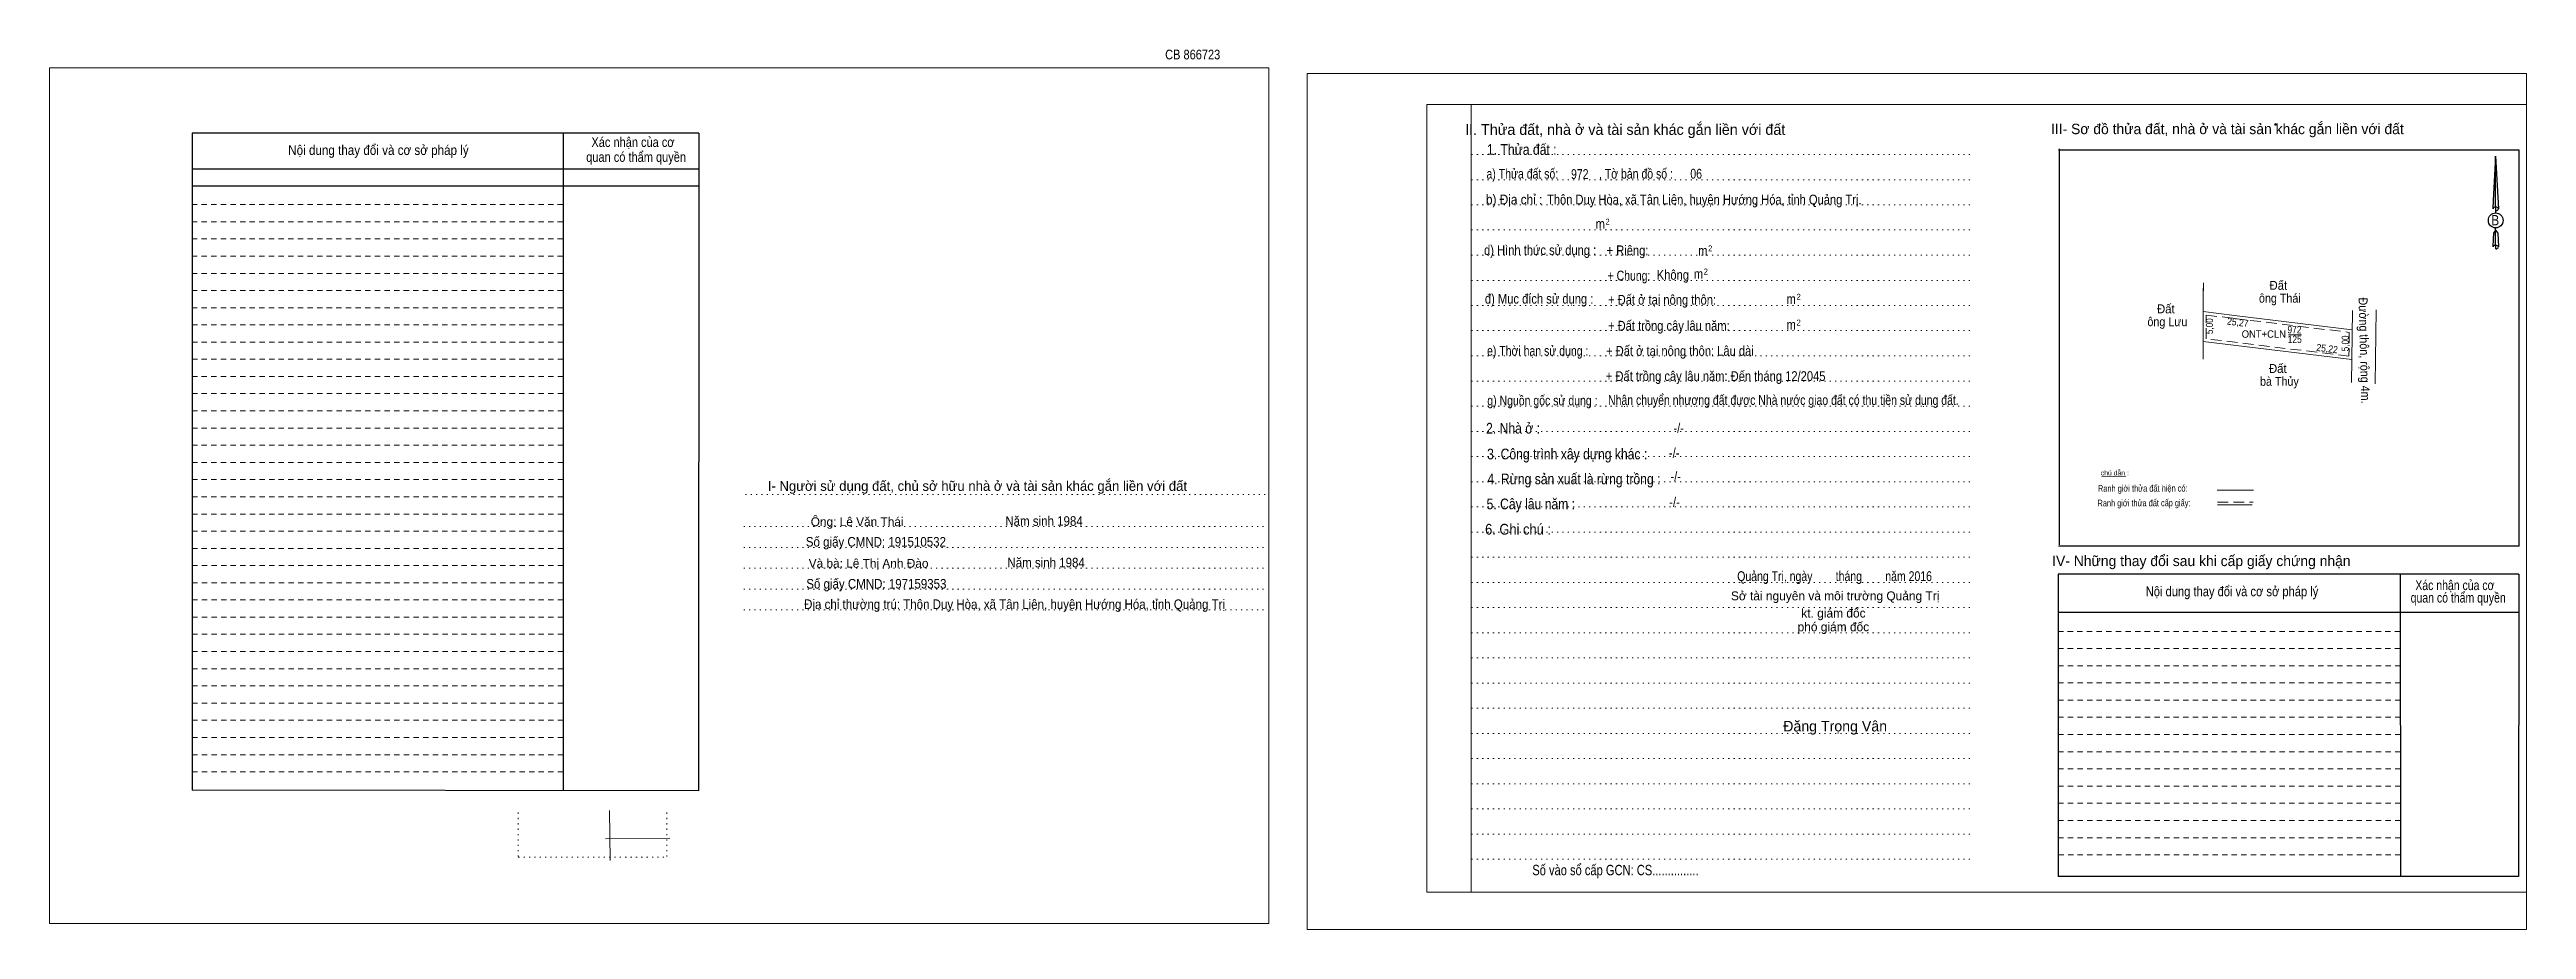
# Model space of a CAD drawing. Header units: metres. Extents: x 549694 to 550451, y 1838443 to 1838597.
# Drawn here: x 550034 to 550450.9, y 1838443.3 to 1838591.4 of the extents above; entities that cross this region are included whole.
import ezdxf
from ezdxf.enums import TextEntityAlignment as Align

# ---------------------------------------------------------------- set-up
doc = ezdxf.new("R2010")
doc.units = ezdxf.units.M
doc.header["$LTSCALE"] = 0.6
doc.header["$PDMODE"] = 32
doc.header["$PDSIZE"] = 0.3
for name, pattern in [('DOTTED', [1.5, 0.3, -1.2]), ('MEDIUM_DASHED', [4.5, 3, -1.5]), ('SHORT_DASHED', [2.7, 1.5, -1.2])]:
    doc.linetypes.add(name, pattern=pattern)
for name, color, linetype, lineweight in [('1', 7, 'DOTTED', 13), ('14', 7, 'Continuous', 13), ('15', 7, 'Continuous', 13), ('18', 7, 'Continuous', 13), ('2', 7, 'SHORT_DASHED', 13), ('28', 7, 'Continuous', 13), ('55', 7, 'Continuous', 13)]:
    doc.layers.add(name, color=color, linetype=linetype, lineweight=lineweight)
doc.layers.add('40', color=7, linetype='Continuous')

msp = doc.modelspace()

# ---------------------------------------------------------------- texts
at = {"layer": '14'}
for s, height, width, p in [('ông Thái', 1.5, 0.9, (550409.415, 1838548.8)), ('Đất ', 1.5, 0.95, (550409.42, 1838550.96)), ('ông Lưu', 1.5, 0.9, (550390.49, 1838544.84)), ('Đất ', 1.5, 0.95, (550390.49, 1838547)), ('ONT+CLN', 1.25, 0.95, (550406.72, 1838542.89)), ('972', 1.25, 0.85, (550411.875, 1838543.63)), ('125', 1.25, 0.85, (550411.915, 1838542.01)), ('Đất ', 1.5, 0.95, (550409.34, 1838536.97)), ('bà Thủy', 1.5, 0.9, (550409.34, 1838534.81))]:
    msp.add_text(s, height=height, dxfattribs=dict(at, width=width)).set_placement(p, align=Align.CENTER)
for s, height, rotation, width, p in [('Đường thôn, rộng 4m.', 1.5, 271.435, 0.9, (550422.8866, 1838540.7238)), ('5,00', 1.2, 89.771, 0.85, (550398.1554, 1838544.8326)), ('25,27', 1.2, 353.091, 0.9, (550402.2678, 1838544.8934)), ('25,22', 1.2, 353.078, 0.9, (550417.3027, 1838540.4711)), ('5,00', 1.2, 89.198, 0.85, (550421.009, 1838541.9366))]:
    msp.add_text(s, height=height, rotation=rotation, dxfattribs=dict(at, width=width)).set_placement(p, align=Align.CENTER)
at = {"layer": '18'}
for s, height, p in [('II. Thửa đất, nhà ở và tài sản khác gắn liền với đất', 1.8, (550299.24, 1838577.03)), ('Sở tài nguyên và môi trường Quảng Trị', 1.5, (550334.57, 1838498.71)), ('phó giám đốc', 1.5, (550334.27, 1838493.5)), ('kt. giám đốc', 1.5, (550334.28, 1838495.81)), ('Đặng Trọng Vân', 1.782, (550334.565, 1838476.65))]:
    msp.add_text(s, height=height, dxfattribs=at).set_placement(p, align=Align.CENTER)
for s, height, width, p in [('1. Thửa đất :', 1.8, 0.85, (550281.825, 1838573.67)), ('a) Thửa đất số:              , Tờ bản đồ số : ', 1.65, 0.8, (550291.82, 1838569.66)), ('972', 1.65, 0.8, (550291.585, 1838569.61)), ('06', 1.65, 0.8, (550311.18, 1838569.67)), ('b) Địa chỉ : ', 1.65, 0.9, (550280.82, 1838565.33)), (' Thôn Duy Hòa, xã Tân Liên, huyện Hướng Hóa, tỉnh Quảng Trị.', 1.65, 0.85, (550312.28, 1838565.32)), (' m', 1.65, 0.85, (550294.775, 1838561.24)), ('2', 1, 0.75, (550296.265, 1838561.94)), ('B', 1.728, 0.85, (550445.665, 1838561.81)), ('d) Hình thức sử dụng :', 1.65, 0.85, (550284.915, 1838556.81)), ('+ Riêng: ', 1.65, 0.85, (550299.885, 1838556.77)), (' m', 1.65, 0.85, (550312.035, 1838556.71)), ('2', 1, 0.75, (550313.545, 1838557.43)), ('       + Chung:', 1.65, 0.8, (550298.155, 1838552.53)), ('Không', 1.65, 0.85, (550307.255, 1838552.65)), (' m', 1.65, 0.85, (550311.295, 1838552.81)), ('2', 1, 0.75, (550312.805, 1838553.53)), ('đ) Mục đích sử dụng :', 1.65, 0.85, (550284.745, 1838548.63)), ('+ Đất ở tại nông thôn:', 1.65, 0.85, (550305.435, 1838548.46)), (' m', 1.65, 0.85, (550326.915, 1838548.59)), ('2', 1, 0.75, (550328.425, 1838549.29)), ('+ Đất trồng cây lâu năm:', 1.65, 0.85, (550306.58, 1838544.09)), (' m', 1.65, 0.85, (550326.915, 1838544.25)), ('2', 1, 0.75, (550328.425, 1838544.95)), ('e) Thời hạn sử dụng :', 1.65, 0.8, (550284.51, 1838539.87)), ('+ Đất ở tại nông thôn: Lâu dài', 1.65, 0.85, (550308.44, 1838539.86)), ('+ Đất trồng cây lâu năm: Đến tháng 12/2045', 1.65, 0.85, (550314.455, 1838535.61)), ('g) Nguồn gốc sử dụng :', 1.65, 0.8, (550285.3, 1838531.51)), ('Nhận chuyển nhượng đất được Nhà nước giao đất có thu tiền sử dụng đất.', 1.65, 0.8, (550325.86, 1838531.59)), ('2. Nhà ở :', 1.8, 0.85, (550280.355, 1838526.77)), ('3. Công trình xây dựng khác :', 1.8, 0.85, (550289.47, 1838522.43)), ('4. Rừng sản xuất là rừng trồng :', 1.8, 0.85, (550290.605, 1838518.23)), ('5. Cây lâu năm :', 1.8, 0.85, (550283.35, 1838514.03)), ('6. Ghi chú :', 1.8, 0.9, (550281.195, 1838509.77)), ('Quảng Trị, ngày        tháng        năm 2016', 1.65, 0.8, (550334.475, 1838501.95)), ('Số vào sổ cấp GCN: CS...............', 1.75, 0.8, (550297.59, 1838452.45))]:
    msp.add_text(s, height=height, dxfattribs=dict(at, width=width)).set_placement(p, align=Align.CENTER)
at = {"layer": '2'}
for s, width, p in [('Nội dung thay đổi và cơ sở pháp lý', 0.9, (550089.4, 1838573.65)), ('Nội dung thay đổi và cơ sở pháp lý', 0.9, (550089.4, 1838573.65)), (' quan có thẩm quyền', 0.85, (550132.505, 1838572.49)), (' quan có thẩm quyền', 0.85, (550132.505, 1838572.49)), ('Xác nhận của cơ', 0.85, (550132.235, 1838574.99)), ('Xác nhận của cơ', 0.85, (550132.235, 1838574.99))]:
    msp.add_text(s, height=1.63, dxfattribs=dict(at, width=width)).set_placement(p, align=Align.CENTER)
at = {"layer": '28'}
for s, height, p in [('III- Sơ đồ thửa đất, nhà ở và tài sản khác gắn liền với đất', 1.75, (550400.58, 1838577.15)), ('I- Người sử dụng đất, chủ sở hữu nhà ở và tài sản khác gắn liền với đất', 1.653, (550190.205, 1838517.13)), ('Ông: Lê Văn Thái', 1.49, (550169.965, 1838511.19)), ('Và bà: Lê Thị Anh Đào', 1.49, (550171.89, 1838504.19)), ('IV- Những thay đổi sau khi cấp giấy chứng nhận', 1.75, (550396.205, 1838504.47))]:
    msp.add_text(s, height=height, dxfattribs=at).set_placement(p, align=Align.CENTER)
for s, height, width, p in [('-/-', 1.65, 0.85, (550308.235, 1838526.87)), ('-/-', 1.65, 0.85, (550307.475, 1838522.69)), ('-/-', 1.65, 0.85, (550307.735, 1838518.73)), ('-/-', 1.65, 0.85, (550307.535, 1838514.41)), ('Năm sinh 1984', 1.61, 0.9, (550201.42, 1838511.25)), ('Số giấy CMND: 191510532', 1.61, 0.9, (550173.12, 1838507.75)), ('Năm sinh 1984', 1.61, 0.9, (550201.77, 1838504.26)), ('Số giấy CMND: 197159353', 1.61, 0.9, (550173.2, 1838500.69)), ('Nội dung thay đổi và cơ sở pháp lý', 1.65, 0.85, (550401.37, 1838499.39)), (' quan có thẩm quyền', 1.65, 0.8, (550439.185, 1838498.33)), ('Xác nhận của cơ', 1.65, 0.8, (550438.875, 1838500.43)), ('Địa chỉ thường trú: Thôn Duy Hòa, xã Tân Liên, huyện Hướng Hóa, tỉnh Quảng Trị', 1.61, 0.9, (550196.46, 1838497.25))]:
    msp.add_text(s, height=height, dxfattribs=dict(at, width=width)).set_placement(p, align=Align.CENTER)
at = {"layer": '40', "width": 0.85}
msp.add_text('CB 866723', height=1.63, dxfattribs=at).set_placement((550226.44, 1838589.73), align=Align.CENTER)
at = {"layer": '55'}
msp.add_text('chú dẫn :', height=0.8276, rotation=359.974, dxfattribs=at).set_placement((550381.6398, 1838519.7289), align=Align.CENTER)
at = {"layer": '55', "width": 0.8}
for s, height, p in [('Ranh giới thửa đất hiện có:', 1.128, (550386.3437, 1838516.9875)), ('Ranh giới thửa đất cấp giấy:', 1.123, (550386.5487, 1838514.5281))]:
    msp.add_text(s, height=height, rotation=0.135, dxfattribs=at).set_placement(p, align=Align.CENTER)

# ---------------------------------------------------------------- linework, layer by layer
at = {"layer": '1', "linetype": 'Continuous'}
for p, q in [((550265.82, 1838582.13), (550450.92, 1838582.13)), ((550265.82, 1838582.13), (550265.82, 1838449.63)), ((550450.92, 1838582.13), (550450.92, 1838448.51)), ((550265.82, 1838449.63), (550450.92, 1838449.63))]:
    msp.add_line(p, q, dxfattribs=at)
at = {"layer": '1'}
for p, q in [((550273.32, 1838582.13), (550273.32, 1838449.63)), ((550273.32, 1838582.13), (550273.32, 1838449.63)), ((550273.38, 1838573.73), (550357.92, 1838573.73)), ((550273.38, 1838569.49), (550357.92, 1838569.49)), ((550273.38, 1838565.25), (550357.92, 1838565.25)), ((550273.38, 1838561.03), (550357.92, 1838561.03)), ((550273.38, 1838556.79), (550357.92, 1838556.79)), ((550273.38, 1838552.55), (550357.92, 1838552.55)), ((550273.38, 1838548.31), (550357.92, 1838548.31)), ((550273.38, 1838544.09), (550357.92, 1838544.09)), ((550273.38, 1838539.83), (550357.92, 1838539.83)), ((550273.38, 1838535.61), (550357.92, 1838535.61)), ((550273.38, 1838531.37), (550357.92, 1838531.37)), ((550273.38, 1838527.13), (550357.92, 1838527.13)), ((550273.38, 1838522.89), (550357.92, 1838522.89)), ((550151.16, 1838516.51), (550239.22, 1838516.51)), ((550273.38, 1838518.67), (550357.92, 1838518.67)), ((550273.38, 1838514.43), (550357.92, 1838514.43)), ((550150.88, 1838511.11), (550238.92, 1838511.11)), ((550150.88, 1838507.61), (550238.92, 1838507.61)), ((550273.38, 1838510.19), (550357.92, 1838510.19)), ((550150.88, 1838504.11), (550238.92, 1838504.11)), ((550273.38, 1838505.95), (550357.92, 1838505.95)), ((550150.88, 1838500.61), (550238.92, 1838500.61)), ((550273.38, 1838501.71), (550357.92, 1838501.71)), ((550150.88, 1838497.11), (550238.92, 1838497.11)), ((550273.38, 1838497.49), (550357.92, 1838497.49)), ((550273.38, 1838493.25), (550357.92, 1838493.25)), ((550273.38, 1838489.01), (550357.92, 1838489.01)), ((550273.38, 1838484.77), (550357.92, 1838484.77)), ((550273.38, 1838480.55), (550357.92, 1838480.55)), ((550273.38, 1838476.31), (550357.92, 1838476.31)), ((550273.38, 1838472.07), (550357.92, 1838472.07)), ((550273.38, 1838467.83), (550357.92, 1838467.83)), ((550112.94, 1838462.99), (550112.94, 1838455.47)), ((550137.92, 1838462.99), (550137.92, 1838455.47)), ((550273.38, 1838463.61), (550357.92, 1838463.61)), ((550273.38, 1838459.37), (550357.92, 1838459.37)), ((550112.94, 1838455.47), (550137.92, 1838455.47)), ((550273.38, 1838455.13), (550357.92, 1838455.13))]:
    msp.add_line(p, q, dxfattribs=at)
at = {"layer": '1', "linetype": 'Continuous'}
for points in [[(550034.04, 1838444.33), (550239.24, 1838444.33), (550239.24, 1838588.33), (550034.04, 1838588.33)], [(550034.04, 1838588.33), (550239.24, 1838588.33), (550239.24, 1838444.33), (550034.04, 1838444.33)], [(550034.04, 1838444.33), (550239.24, 1838444.33), (550239.24, 1838588.33), (550034.04, 1838588.33)], [(550245.72, 1838443.33), (550450.92, 1838443.33), (550450.92, 1838587.33), (550245.72, 1838587.33)], [(550273.32, 1838582.13), (550450.92, 1838582.13), (550450.92, 1838449.63), (550273.32, 1838449.63)]]:
    msp.add_lwpolyline(points, close=True, dxfattribs=at)
at = {"layer": '14'}
for p, q in [((550396.52, 1838547.28), (550396.53, 1838551.25)), ((550396.54, 1838550.77), (550396.54, 1838552.11)), ((550401.8, 1838546.64), (550421.61, 1838544.24)), ((550425.48, 1838535.16), (550425.65, 1838547.57)), ((550396.5, 1838542.28), (550396.49, 1838539.3)), ((550410.87, 1838543.39), (550413.05, 1838543.39)), ((550421.49, 1838535.34), (550421.54, 1838539.24))]:
    msp.add_line(p, q, dxfattribs=at)
at = {"layer": '14', "linetype": 'MEDIUM_DASHED'}
msp.add_line((550397.02, 1838546.71), (550401.74, 1838546.14), dxfattribs=at)
at = {"layer": '14'}
for points in [[(550396.5, 1838542.28), (550421.54, 1838539.24), (550421.66, 1838547.49)], [(550396.52, 1838547.28), (550396.52, 1838546.64), (550396.5, 1838542.28)], [(550396.52, 1838546.64), (550396.52, 1838547.28), (550401.8, 1838546.64)]]:
    msp.add_lwpolyline(points, dxfattribs=at)
at = {"layer": '14', "linetype": 'MEDIUM_DASHED'}
msp.add_lwpolyline([(550401.74, 1838546.14), (550421.1, 1838543.8), (550421.05, 1838539.8), (550397, 1838542.72), (550397.02, 1838546.71)], dxfattribs=at)
at = {"layer": '15'}
for p, q in [((550128.28, 1838463.36), (550128.38, 1838454.95)), ((550127.6, 1838458.57), (550138.44, 1838458.67))]:
    msp.add_line(p, q, dxfattribs=at)
at = {"layer": '18', "lineweight": 25}
for p, q in [((550445.72, 1838573.43), (550446.2, 1838564.59)), ((550445.72, 1838573.43), (550446.2, 1838564.59)), ((550445.72, 1838573.43), (550446.2, 1838564.59)), ((550445.34, 1838565.97), (550445.26, 1838564.61)), ((550445.72, 1838564.89), (550445.72, 1838564.55)), ((550445.72, 1838564.55), (550445.72, 1838564.29)), ((550445.72, 1838564.29), (550445.72, 1838563.95)), ((550445.72, 1838564.29), (550445.72, 1838563.95)), ((550445.72, 1838564.29), (550445.72, 1838563.95)), ((550446.2, 1838564.59), (550446.2, 1838564.61)), ((550445.72, 1838560.97), (550445.72, 1838561.37)), ((550445.72, 1838560.97), (550445.72, 1838561.37)), ((550445.72, 1838560.97), (550445.72, 1838561.37)), ((550445.72, 1838560.97), (550446.08, 1838560.49)), ((550445.72, 1838560.97), (550446.08, 1838560.49)), ((550445.72, 1838560.97), (550446.08, 1838560.49)), ((550445.72, 1838558.47), (550445.72, 1838558.13)), ((550445.72, 1838558.13), (550445.72, 1838557.87)), ((550446.08, 1838560.49), (550446.2, 1838558.17)), ((550446.08, 1838560.49), (550446.2, 1838558.17)), ((550446.08, 1838560.49), (550446.2, 1838558.17)), ((550446.2, 1838558.17), (550446.2, 1838558.19))]:
    msp.add_line(p, q, dxfattribs=at)
for points in [[(550445.72, 1838564.89), (550445.72, 1838573.43), (550445.34, 1838565.97)], [(550445.72, 1838558.47), (550445.72, 1838560.97), (550445.4, 1838560.49), (550445.34, 1838559.55), (550445.26, 1838558.19)]]:
    msp.add_lwpolyline(points, dxfattribs=at)
msp.add_ellipse((550445.7436, 1838562.6297), major_axis=(0, 1.258), ratio=0.983453, dxfattribs=at)
for centre, start_param, end_param in [((550445.744, 1838564.5682), 1.57079633, 3.07445202), ((550445.744, 1838564.5682), 0.06714063, 1.57079633), ((550445.744, 1838564.5682), 4.71238898, 6.28318531), ((550445.744, 1838558.1477), 2.49106941, 3.07427841), ((550445.744, 1838558.1477), 1.57079633, 2.49106941), ((550445.744, 1838558.1477), 0.06714063, 1.57079633), ((550445.744, 1838558.1477), 4.71238898, 6.28318531)]:
    msp.add_ellipse(centre, major_axis=(0.4535, 0), ratio=0.655448, start_param=start_param, end_param=end_param, dxfattribs=at)
at = {"layer": '2', "linetype": 'Continuous', "lineweight": 25}
for p, q in [((550143.3, 1838577.29), (550058.04, 1838577.29)), ((550058.04, 1838577.29), (550058.04, 1838466.77)), ((550120.46, 1838577.29), (550120.5, 1838466.69)), ((550143.3, 1838571.25), (550058.14, 1838571.25)), ((550143.3, 1838568.37), (550058.14, 1838568.37))]:
    msp.add_line(p, q, dxfattribs=at)
at = {"layer": '2'}
for p, q in [((550120.46, 1838565.31), (550058.02, 1838565.31)), ((550120.46, 1838562.41), (550058.02, 1838562.41)), ((550120.46, 1838562.41), (550058.04, 1838562.41)), ((550120.46, 1838559.51), (550058.04, 1838559.51)), ((550120.46, 1838556.63), (550058.04, 1838556.63)), ((550120.46, 1838553.73), (550058.04, 1838553.73)), ((550120.46, 1838550.83), (550058.04, 1838550.83)), ((550120.46, 1838547.95), (550058.04, 1838547.95)), ((550120.48, 1838545.05), (550058.04, 1838545.05)), ((550120.48, 1838542.17), (550058.04, 1838542.17)), ((550120.48, 1838539.27), (550058.04, 1838539.27)), ((550120.48, 1838536.37), (550058.04, 1838536.37)), ((550120.48, 1838533.49), (550058.04, 1838533.49)), ((550120.48, 1838530.59), (550058.04, 1838530.59)), ((550120.48, 1838527.69), (550058.04, 1838527.69)), ((550120.48, 1838524.81), (550058.04, 1838524.81)), ((550120.48, 1838521.91), (550058.04, 1838521.91)), ((550120.48, 1838519.03), (550058.04, 1838519.03)), ((550120.48, 1838516.13), (550058.04, 1838516.13)), ((550120.48, 1838513.23), (550058.04, 1838513.23)), ((550120.48, 1838510.35), (550058.04, 1838510.35)), ((550120.48, 1838507.45), (550058.04, 1838507.45)), ((550120.5, 1838504.55), (550058.04, 1838504.55)), ((550120.5, 1838501.67), (550058.04, 1838501.67)), ((550120.5, 1838498.77), (550058.04, 1838498.77)), ((550120.5, 1838495.87), (550058.04, 1838495.87)), ((550120.5, 1838492.99), (550058.04, 1838492.99)), ((550120.5, 1838490.09), (550058.04, 1838490.09)), ((550120.5, 1838487.21), (550058.04, 1838487.21)), ((550429.68, 1838490.59), (550372.12, 1838490.59)), ((550429.7, 1838487.71), (550372.12, 1838487.71)), ((550120.5, 1838484.31), (550058.04, 1838484.31)), ((550429.7, 1838484.81), (550372.12, 1838484.81)), ((550120.5, 1838481.41), (550058.04, 1838481.41)), ((550120.5, 1838478.53), (550058.04, 1838478.53)), ((550429.7, 1838481.91), (550372.12, 1838481.91)), ((550429.7, 1838479.03), (550372.12, 1838479.03)), ((550120.5, 1838475.63), (550058.04, 1838475.63)), ((550429.7, 1838476.13), (550372.12, 1838476.13)), ((550120.5, 1838472.73), (550058.04, 1838472.73)), ((550429.7, 1838473.23), (550372.12, 1838473.23)), ((550429.72, 1838470.35), (550372.12, 1838470.35)), ((550120.5, 1838469.85), (550058.04, 1838469.85)), ((550429.72, 1838467.45), (550372.12, 1838467.45)), ((550429.72, 1838464.57), (550372.12, 1838464.57)), ((550429.72, 1838461.67), (550372.12, 1838461.67)), ((550429.72, 1838458.77), (550372.12, 1838458.77)), ((550429.74, 1838455.89), (550372.12, 1838455.89))]:
    msp.add_line(p, q, dxfattribs=at)
at = {"layer": '2', "linetype": 'Continuous', "lineweight": 25}
msp.add_lwpolyline([(550143.3, 1838577.29), (550143.26, 1838466.65), (550058.04, 1838466.77)], dxfattribs=at)
at = {"layer": '28', "lineweight": 25}
for p, q in [((550372.26, 1838574.69), (550372.26, 1838508.05)), ((550449.7, 1838507.83), (550372.18, 1838507.83)), ((550429.68, 1838503.13), (550429.74, 1838452.25)), ((550449.64, 1838503.13), (550449.6, 1838452.25)), ((550449.62, 1838496.67), (550372.12, 1838496.67)), ((550449.6, 1838452.25), (550372.12, 1838452.25))]:
    msp.add_line(p, q, dxfattribs=at)
at = {"layer": '28', "linetype": 'SHORT_DASHED'}
msp.add_line((550429.68, 1838493.49), (550372.12, 1838493.49), dxfattribs=at)
at = {"layer": '28', "lineweight": 25}
for points in [[(550449.7, 1838507.83), (550449.7, 1838574.47), (550372.18, 1838574.47)], [(550449.64, 1838503.13), (550372.12, 1838503.13), (550372.12, 1838452.25)]]:
    msp.add_lwpolyline(points, dxfattribs=at)
at = {"layer": '28'}
msp.add_point((550408.66, 1838578.79), dxfattribs=at)
at = {"layer": '55'}
for p, q in [((550379.48, 1838519.53), (550383.52, 1838519.59)), ((550398.86, 1838517.27), (550404.96, 1838517.27)), ((550398.92, 1838514.79), (550404.78, 1838514.79)), ((550398.92, 1838514.79), (550404.78, 1838514.79))]:
    msp.add_line(p, q, dxfattribs=at)
at = {"layer": '55', "linetype": 'MEDIUM_DASHED'}
msp.add_line((550398.92, 1838515.23), (550404.92, 1838515.23), dxfattribs=at)

msp.set_redraw_order([(e.dxf.handle, doc.entitydb.next_handle()) for e in msp.query("TEXT MTEXT ATTDEF DIMENSION ARC_DIMENSION")])  # texts and dimensions are drawn at this point

doc.saveas('drawing.dxf')
